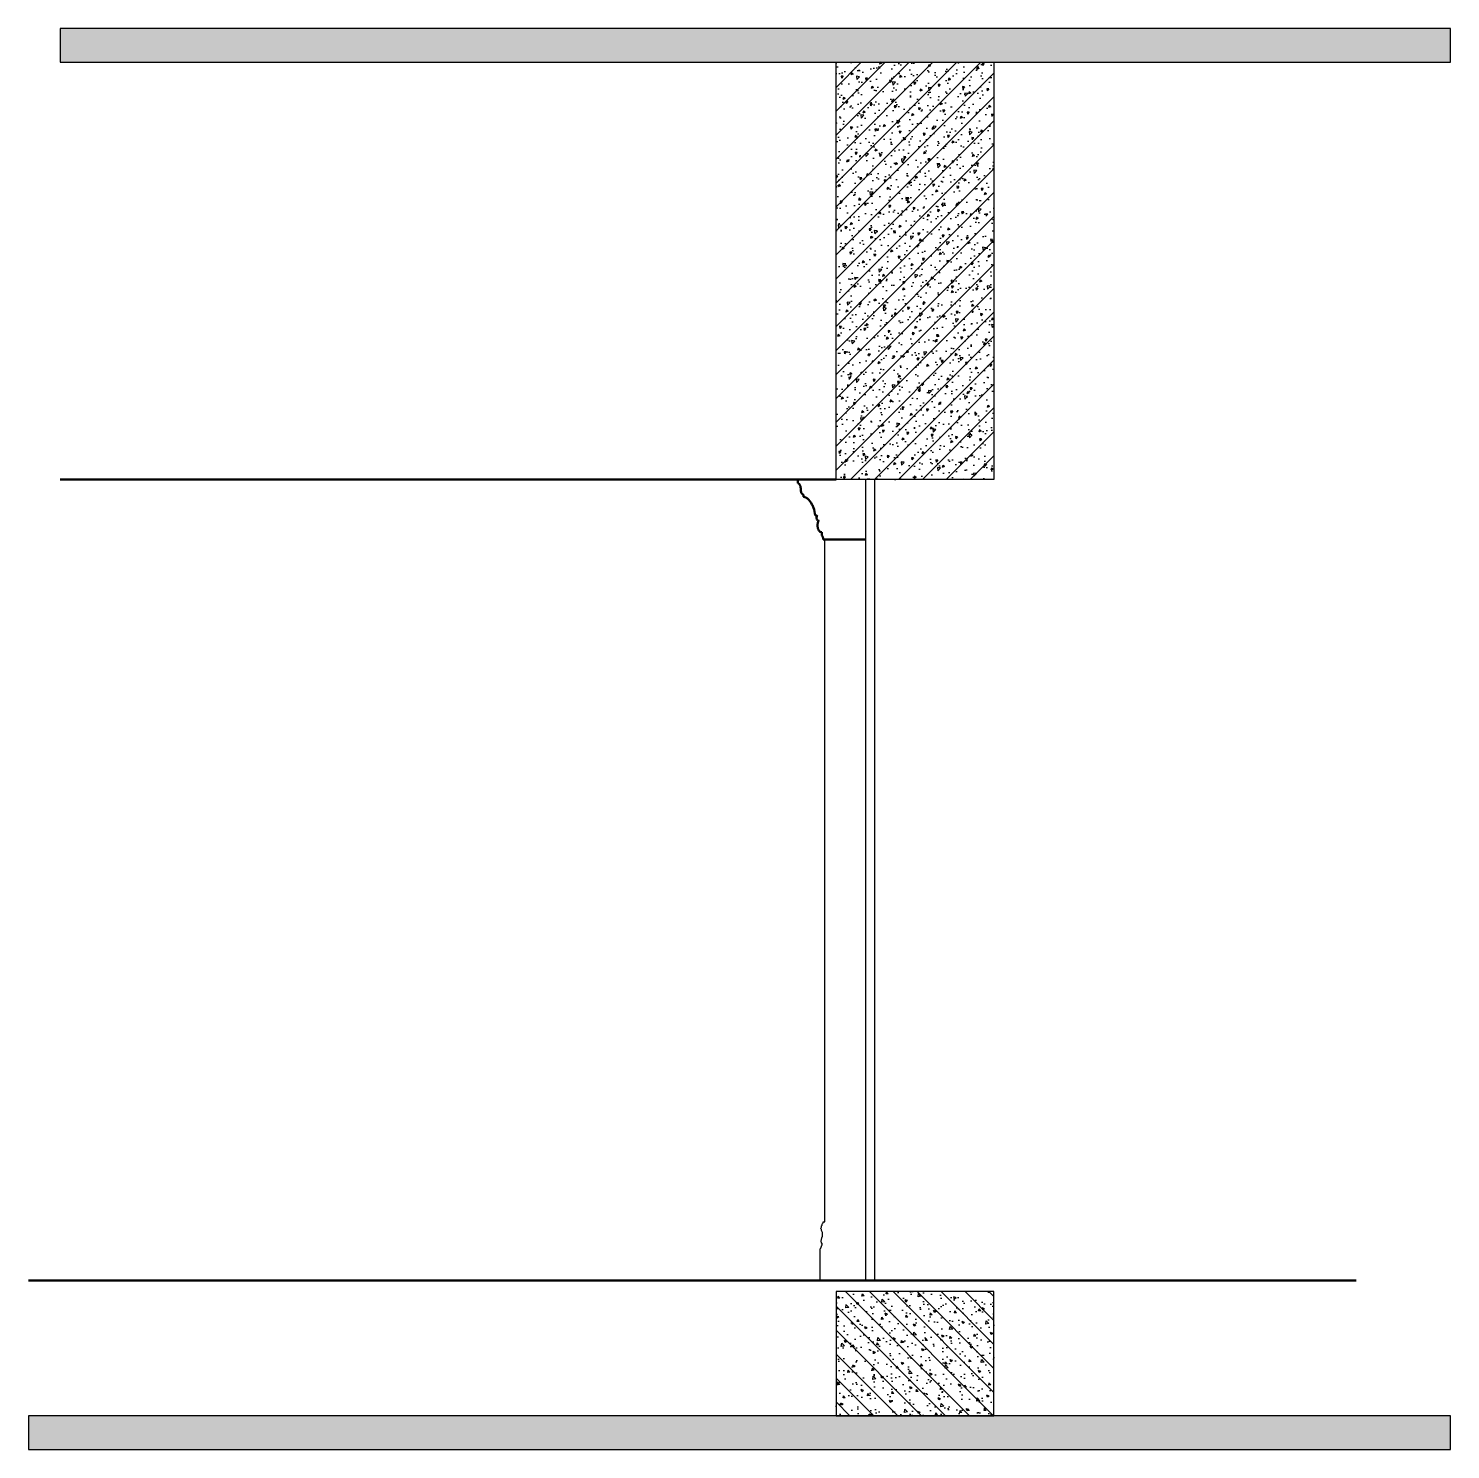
# Model space of a CAD drawing. Header units: millimetres. Extents: x 174511 to 265775, y -1918 to 26385.
# Drawn here: x 259471 to 265775, y 521 to 6821 of the extents above; entities that cross this region are included whole.
import ezdxf

# ---------------------------------------------------------------- set-up
doc = ezdxf.new("R2010")
doc.units = ezdxf.units.MM
doc.layers.add('_ACM-A-ELVE-MEDM', color=3, linetype='Continuous', lineweight=25)
doc.layers.add('_ACM-A-ELVE-THIK', color=5, linetype='Continuous', lineweight=50)
doc.layers.add('I—装饰—中线', color=70, linetype='Continuous')
doc.layers.add('WALL', color=7, linetype='Continuous')

# ---------------------------------------------------------------- blocks, each defined once
blk = doc.blocks.new('*U110')
h = blk.add_hatch(color=250)
h.dxf.hatch_style = 1
h.paths.add_polyline_path([(11064.4, -50), (11064.4, 100), (4760.7, 100), (4760.7, -50)])
blk.add_lwpolyline([(11064.4, -50), (11064.4, 100), (4760.7, 100), (4760.7, -50)], close=True)
blk = doc.blocks.new('*U109')
h = blk.add_hatch()
h.set_pattern_fill('0-钢筋混凝土001-DOM', color=250, scale=15, pattern_type=2)
h.set_pattern_definition([(45, (-500, -2385), (-53.033, 53.033), []), (50, (-500, -2385), (107.58903, -9.4128), [11.25, -123.75]), (355, (-500, -2385), (-20.8127, 112.8288), [9, -99]), (100.4514, (-491.03, -2385.78), (86.7764, 103.4159), [9.561, -105.1713]), (46.1842, (-500, -2355), (160.0862, -24.8279), [16.875, -185.625]), (96.6356, (-486.66, -2357.07), (140.1994, 146.1177), [14.3415, -157.757]), (351.1842, (-500, -2355), (140.1993, 146.1178), [13.5, -148.5]), (21, (-485, -2362.5), (89.53606, -60.39283), [11.25, -123.75]), (326, (-485, -2362.5), (36.4973, 108.7725), [9, -99]), (71.4514, (-477.54, -2367.53), (126.0334, 48.3796), [9.561, -105.1713]), (37.5, (-500, -2385), (1.82398, 49.93408), [0.75, -97.8, 0.75, -100.5, 0.75, -99.375]), (7.5, (-500, -2385), (39.46043, 59.16176), [0.75, -57.3, 0.75, -95.55, 0.75, -37.875]), (327.5, (-533.45, -2385), (80.07337, -3.38323), [0.75, -37.5, 0.75, -117, 0.75, -155.25]), (317.5, (-548.45, -2385), (87.47793, 15.01575), [0.75, -48.75, 0.75, -77.7, 0.75, -110.25])])
h.paths.add_polyline_path([(11630.4, -8419.2), (12330.4, -8419.2), (12330.4, -10269.2), (11630.4, -10269.2)])
blk.add_lwpolyline([(11630.4, -8419.2), (12330.4, -8419.2), (12330.4, -10269.2), (11630.4, -10269.2)], close=True)
blk = doc.blocks.new('*U111')
h = blk.add_hatch()
h.set_pattern_fill('0-钢筋混凝土001-DOM', color=250, scale=15, pattern_type=2)
h.set_pattern_definition([(45, (-500, -3685), (-53.033, 53.033), []), (50, (-500, -3685), (107.58903, -9.4128), [11.25, -123.75]), (355, (-500, -3685), (-20.8127, 112.8288), [9, -99]), (100.4514, (-491.03, -3685.78), (86.7764, 103.4159), [9.561, -105.1713]), (46.1842, (-500, -3655), (160.0862, -24.8279), [16.875, -185.625]), (96.6356, (-486.66, -3657.07), (140.1994, 146.1177), [14.3415, -157.757]), (351.1842, (-500, -3655), (140.1993, 146.1178), [13.5, -148.5]), (21, (-485, -3662.5), (89.53606, -60.39283), [11.25, -123.75]), (326, (-485, -3662.5), (36.4973, 108.7725), [9, -99]), (71.4514, (-477.54, -3667.53), (126.0334, 48.3796), [9.561, -105.1713]), (37.5, (-500, -3685), (1.82398, 49.93408), [0.75, -97.8, 0.75, -100.5, 0.75, -99.375]), (7.5, (-500, -3685), (39.46043, 59.16176), [0.75, -57.3, 0.75, -95.55, 0.75, -37.875]), (327.5, (-533.45, -3685), (80.07337, -3.38323), [0.75, -37.5, 0.75, -117, 0.75, -155.25]), (317.5, (-548.45, -3685), (87.47793, 15.01575), [0.75, -48.75, 0.75, -77.7, 0.75, -110.25])])
h.paths.add_polyline_path([(11630.4, -9719.2), (12330.4, -9719.2), (12330.4, -10269.2), (11630.4, -10269.2)])
blk.add_lwpolyline([(11630.4, -9719.2), (12330.4, -9719.2), (12330.4, -10269.2), (11630.4, -10269.2)], close=True)
blk = doc.blocks.new('*U108')
h = blk.add_hatch(color=250)
h.dxf.hatch_style = 1
h.paths.add_polyline_path([(11064.4, -50), (11064.4, 100), (4900.7, 100), (4900.7, -50)])
blk.add_lwpolyline([(11064.4, -50), (11064.4, 100), (4900.7, 100), (4900.7, -50)], close=True)
blk = doc.blocks.new('*U36')
for points in [[(120, 3550), (120, 3533.8)], [(94.1, 3473.9), (94.3, 3483.1)], [(34.4, 3388.5), (35.7, 3390.8), (42.2, 3390.8)], [(13.7, 3303.1), (13.7, 3316.9)]]:
    blk.add_lwpolyline(points)
for points in [[(28, 3367.7), (29.2, 3370, -3.820271)], [(14, 235.9), (14, 241.1), (12, 244.5, 0.210461), (9.8, 252.3, -0.257124), (7, 260), (0, 260), (0, 3284.6), (7.2, 3284.6)], [(20, 0), (20, 139.4), (17, 142.9, 0.225389), (14, 151.5, 0.258478), (11, 160.1, 0.23997), (13.4, 188.8, -0.251402), (14, 220.4), (14, 225.5)]]:
    blk.add_lwpolyline(points, format="xyb")
blk.add_ellipse((14, 230.7), major_axis=(0, 5.17), ratio=0.583714, start_param=3.141593, end_param=6.283185)
for points in [[(106.8, 3506.2), (106.8, 3508), (106.8, 3509.9), (107.2, 3515.3), (107.9, 3518.8), (108.9, 3522.1), (110.1, 3525.1), (111.5, 3527.7), (114.1, 3530.9), (116, 3532.4), (117.9, 3533.4), (119, 3533.7), (120, 3533.8)], [(42.2, 3390.8), (50.5, 3425.4), (57, 3440.2), (77.1, 3465.5), (83.7, 3469.9), (94.1, 3473.9)], [(94.3, 3483.1), (95.3, 3483.2), (97.2, 3483.8), (99.9, 3485.7), (102, 3488.2), (104.4, 3492.7), (106.2, 3499.1), (106.7, 3502.6), (106.8, 3506.2)], [(13.7, 3316.9), (15.6, 3316.9), (17.6, 3317.2), (21.3, 3319), (24.7, 3322.2), (26.3, 3324.3), (28.9, 3329.4), (29.9, 3332.3), (30.8, 3335.4), (31.5, 3338.6), (31.9, 3341.9), (32.2, 3345.4), (32, 3352.3), (31.6, 3355.7), (31, 3358.9), (30.2, 3362), (29.2, 3365), (28, 3367.7)], [(29.2, 3370), (30, 3369.8), (30.7, 3369.8), (31.5, 3370), (32.2, 3370.3), (32.9, 3370.8), (33.5, 3371.4), (34.7, 3373.1), (35.6, 3375.2), (36.2, 3377.6), (36.4, 3380.2), (36.3, 3382.8), (36.1, 3384.1), (35.4, 3386.5), (34.4, 3388.5)], [(7.2, 3284.6), (7.8, 3291.2), (8.5, 3294.1), (9.6, 3297.3), (11.6, 3300.8), (13.7, 3303.1)]]:
    blk.add_spline(points, degree=3)

msp = doc.modelspace()

# ---------------------------------------------------------------- linework, layer by layer
at = {"layer": '_ACM-A-ELVE-THIK', "elevation": 0}
for points in [[(263051.4, 4820.7), (259611.4, 4820.7)], [(262881.4, 4820.7), (262881.4, 4804.5)], [(262907.3, 4744.5), (262907.1, 4753.8)], [(262966.9, 4659.2), (262965.6, 4661.5), (262959.1, 4661.5)], [(262987.7, 4573.8), (262987.7, 4587.6)], [(263001.4, 4555.3), (262994.1, 4555.3)], [(263001.4, 4555.3), (263181.4, 4555.3)], [(265357.1, 1270.7), (259471.4, 1270.7)]]:
    msp.add_lwpolyline(points, dxfattribs=at)
msp.add_lwpolyline([(262973.4, 4638.4), (262972.1, 4640.7, 3.820271)], format="xyb", dxfattribs=at)
at = {"layer": '_ACM-A-ELVE-THIK'}
for points in [[(262894.5, 4776.9, 0), (262894.5, 4778.7, 0), (262894.6, 4780.6, 0), (262894.1, 4786, 0), (262893.5, 4789.5, 0), (262892.5, 4792.8, 0), (262891.3, 4795.8, 0), (262889.8, 4798.4, 0), (262887.3, 4801.6, 0), (262885.4, 4803.1, 0), (262883.4, 4804.1, 0), (262882.4, 4804.4, 0), (262881.4, 4804.5, 0)], [(262907.1, 4753.8, 0), (262906.1, 4753.9, 0), (262904.1, 4754.5, 0), (262901.4, 4756.4, 0), (262899.3, 4758.9, 0), (262896.9, 4763.4, 0), (262895.1, 4769.8, 0), (262894.6, 4773.3, 0), (262894.5, 4776.9, 0)], [(262959.1, 4661.5, 0), (262950.9, 4696.1, 0), (262944.3, 4710.9, 0), (262924.3, 4736.2, 0), (262917.7, 4740.6, 0), (262907.3, 4744.5, 0)], [(262972.1, 4640.7, 0), (262971.4, 4640.5, 0), (262970.6, 4640.5, 0), (262969.9, 4640.7, 0), (262969.2, 4641, 0), (262968.5, 4641.5, 0), (262967.8, 4642.1, 0), (262966.7, 4643.8, 0), (262965.8, 4645.9, 0), (262965.2, 4648.3, 0), (262965, 4650.9, 0), (262965.1, 4653.5, 0), (262965.3, 4654.8, 0), (262965.9, 4657.2, 0), (262966.9, 4659.2, 0)], [(262987.7, 4587.6, 0), (262985.7, 4587.6, 0), (262983.8, 4587.9, 0), (262980.1, 4589.7, 0), (262976.6, 4592.9, 0), (262975.1, 4595, 0), (262972.5, 4600.1, 0), (262971.4, 4603, 0), (262970.5, 4606.1, 0), (262969.9, 4609.3, 0), (262969.4, 4612.6, 0), (262969.2, 4616.1, 0), (262969.3, 4623, 0), (262969.8, 4626.4, 0), (262970.4, 4629.6, 0), (262971.2, 4632.7, 0), (262972.2, 4635.7, 0), (262973.4, 4638.4, 0)], [(262994.1, 4555.3, 0), (262993.6, 4561.9, 0), (262992.9, 4564.8, 0), (262991.7, 4568, 0), (262989.8, 4571.5, 0), (262987.7, 4573.8, 0)]]:
    msp.add_spline(points, degree=3, dxfattribs=at)
at = {"layer": 'I—装饰—中线', "color": 8}
for p, q in [((263181.4, 4820.7, 0), (263181.4, 1270.7, 0)), ((263221.4, 4820.7, 0), (263221.4, 1270.7, 0))]:
    msp.add_line(p, q, dxfattribs=at)

# ---------------------------------------------------------------- block references
at = {"layer": '_ACM-A-ELVE-MEDM', "xscale": -1}
msp.add_blockref('*U36', (263001.4, 1270.7, 0), dxfattribs=at)
at = {"layer": 'WALL'}
for name, p in [('*U108', (254710.7, 6720.7, 0)), ('*U110', (254710.7, 570.7, 0))]:
    msp.add_blockref(name, p, dxfattribs=at)
at = {"layer": 'WALL', "rotation": 180}
msp.add_blockref('*U109', (275381.7, -3598.5, 0), dxfattribs=at)
at = {"layer": 'WALL', "xscale": -1}
msp.add_blockref('*U111', (275381.7, 10939.9, 0), dxfattribs=at)

doc.saveas('drawing.dxf')
